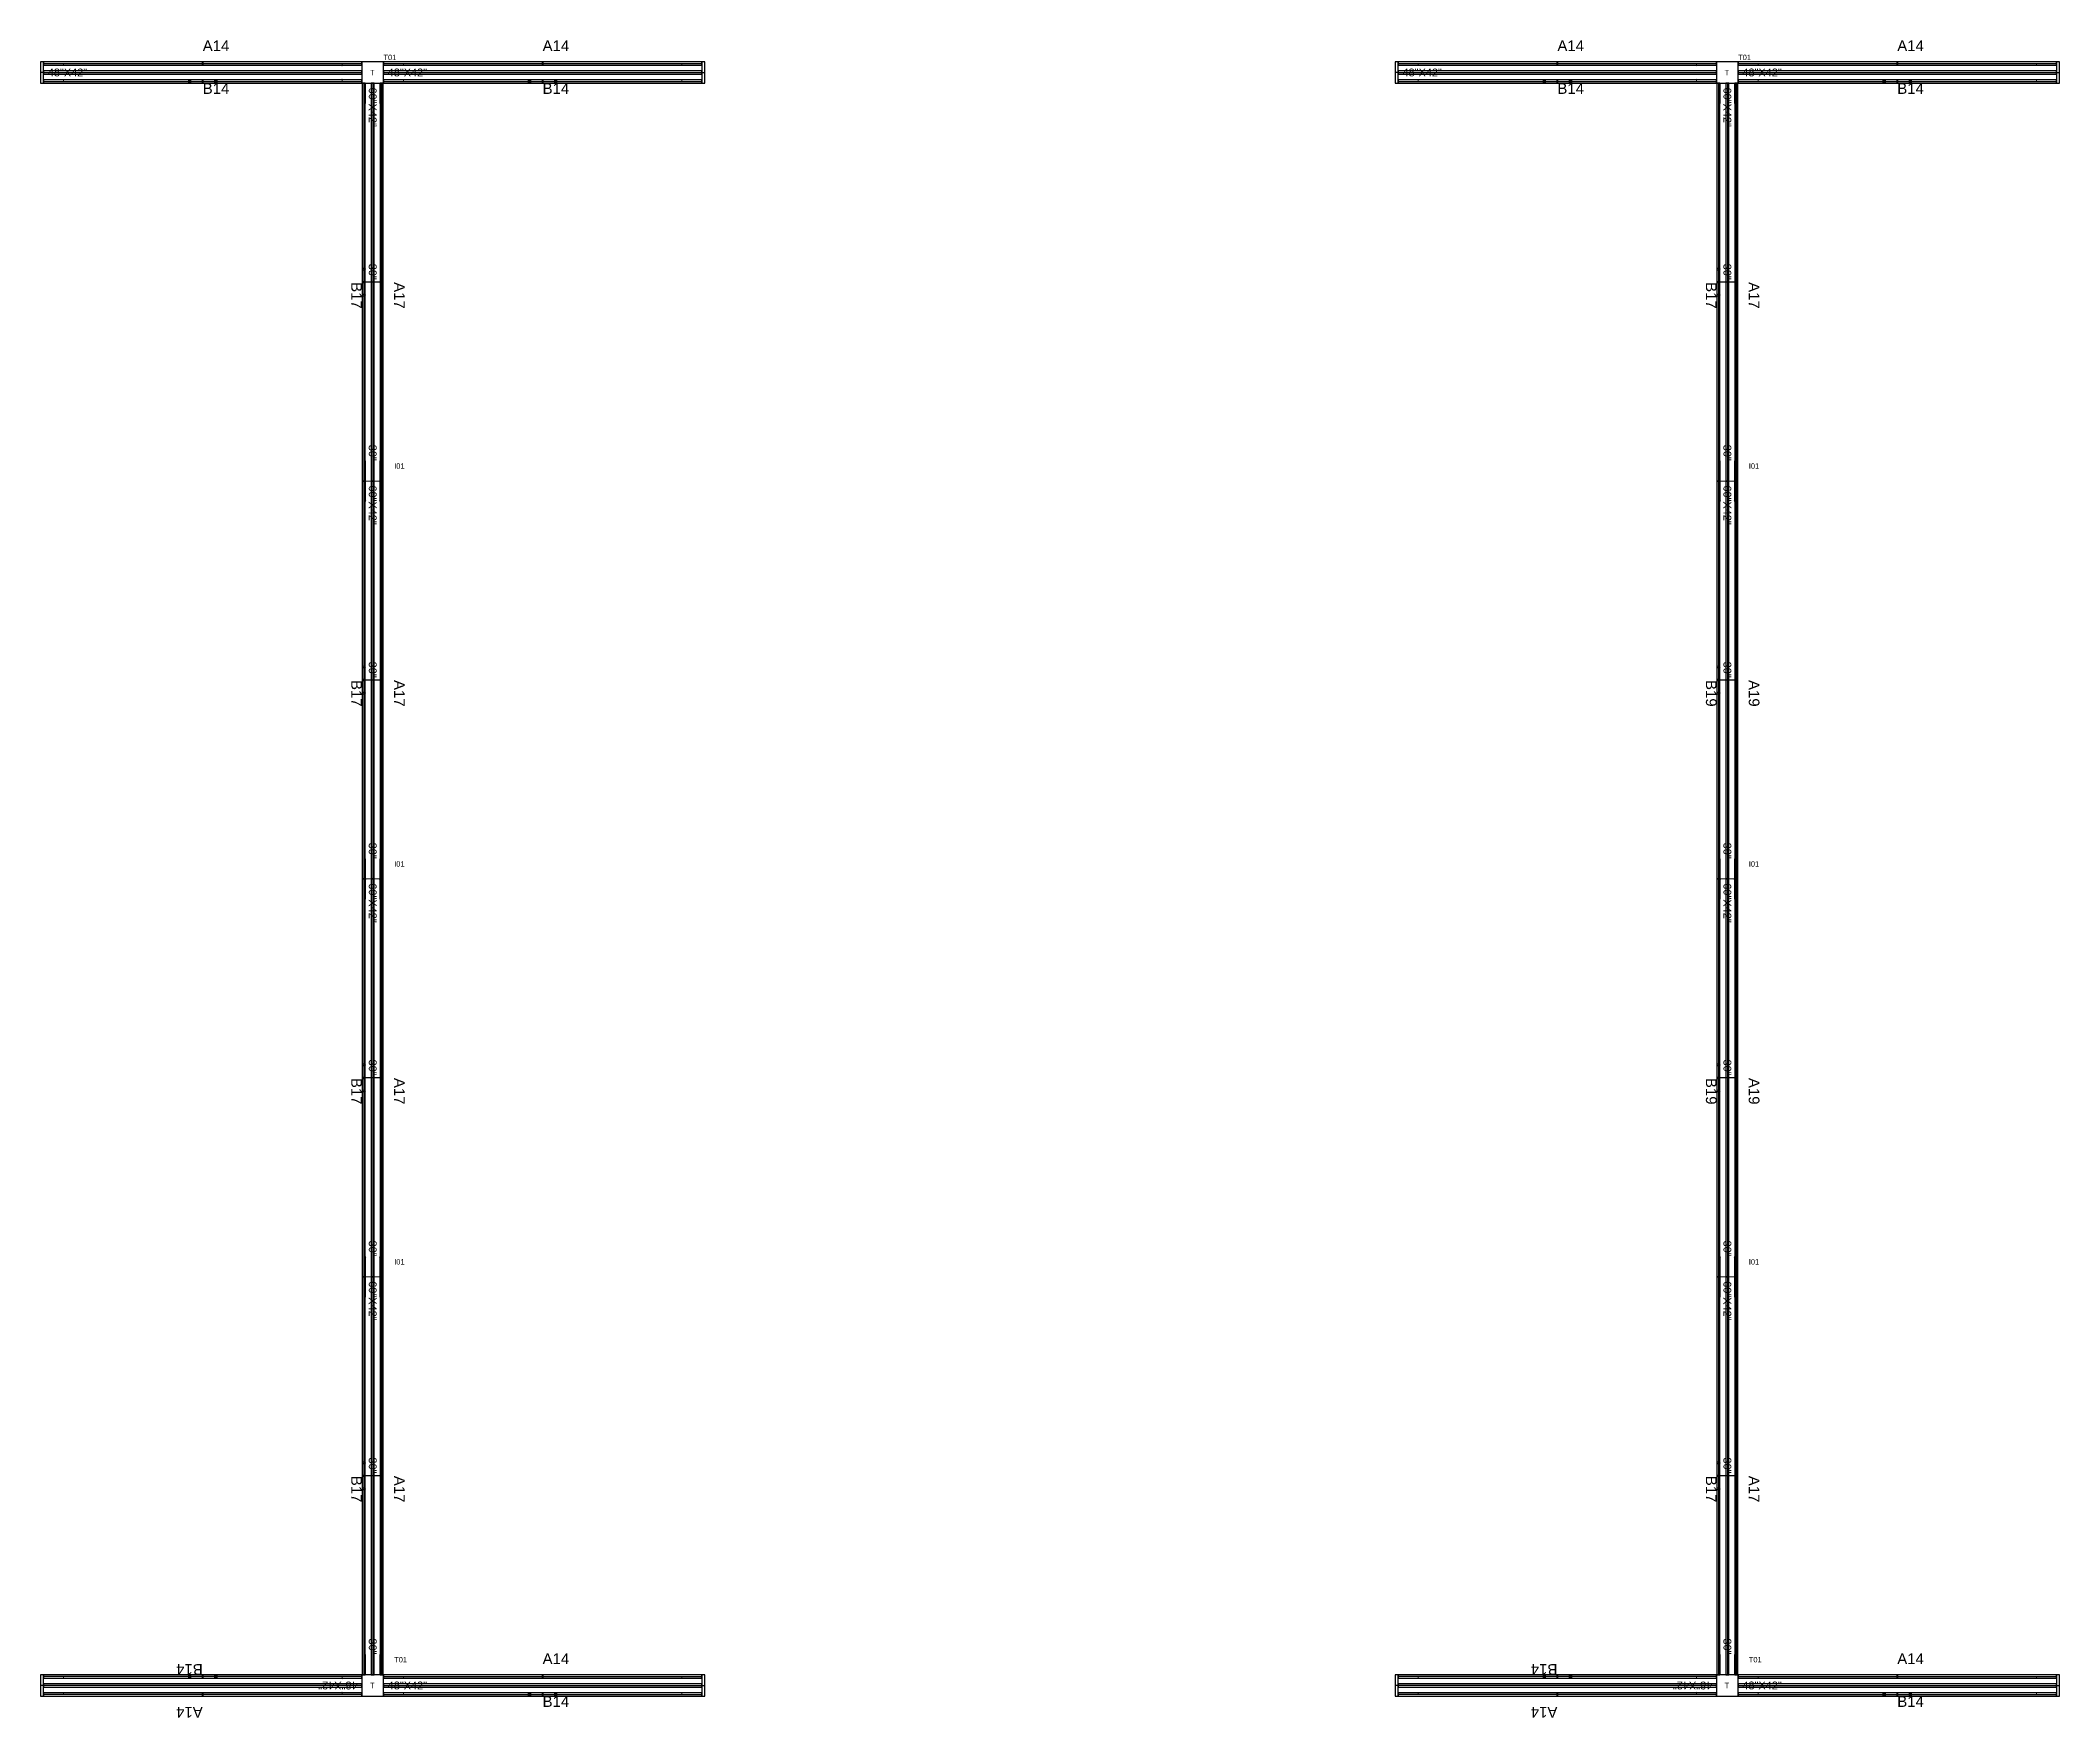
# Model space of a CAD drawing. Header units: millimetres. Extents: x 1390 to 1467.6, y 1790 to 1851.2.
# Drawn here: x 1394.66 to 1402.39, y 1818.21 to 1824.63 of the extents above; entities that cross this region are included whole.
import ezdxf

# ---------------------------------------------------------------- set-up
doc = ezdxf.new("R2010")
doc.units = ezdxf.units.MM
for name, color, linetype in [('DD2D', 7, 'Continuous'), ('DD2D_Geometry', 7, 'Continuous'), ('DDReportes', 7, 'Continuous'), ('Id Unión', 7, 'Continuous')]:
    doc.layers.add(name, color=color, linetype=linetype)
doc.styles.get("Standard").update_dxf_attribs({"font": 'arial.ttf'})

msp = doc.modelspace()

# ---------------------------------------------------------------- texts
at = {"layer": 'DD2D_Geometry'}
for p in [(1395.9178, 1824.4981), (1401.1074, 1824.4981), (1395.9178, 1818.3201), (1401.1074, 1818.3201)]:
    msp.add_text('T', height=0.0205, dxfattribs=at).set_placement(p)
at = {"layer": 'DDReportes'}
for s, p in [('A14', (1395.277, 1824.5904)), ('A14', (1396.579, 1824.5904)), ('A14', (1400.4667, 1824.5904)), ('A14', (1401.7687, 1824.5904)), ('B14', (1395.277, 1824.4264)), ('B14', (1396.579, 1824.4264)), ('B14', (1400.4667, 1824.4264)), ('B14', (1401.7687, 1824.4264)), ('A14', (1396.579, 1818.4124)), ('A14', (1401.7687, 1818.4124)), ('B14', (1396.579, 1818.2484)), ('B14', (1401.7687, 1818.2484))]:
    msp.add_text(s, height=0.041, dxfattribs=at).set_placement(p)
for s, rotation, p in [('B17', 270, (1395.846, 1823.7054)), ('A17', 270, (1396.01, 1823.7054)), ('B17', 270, (1401.0357, 1823.7054)), ('A17', 270, (1401.1997, 1823.7054)), ('B17', 270, (1395.846, 1822.1814)), ('A17', 270, (1396.01, 1822.1814)), ('B19', 270, (1401.0357, 1822.1814)), ('A19', 270, (1401.1997, 1822.1814)), ('B17', 270, (1395.846, 1820.6574)), ('A17', 270, (1396.01, 1820.6574)), ('B19', 270, (1401.0357, 1820.6574)), ('A19', 270, (1401.1997, 1820.6574)), ('B17', 270, (1395.846, 1819.1334)), ('A17', 270, (1396.01, 1819.1334)), ('B17', 270, (1401.0357, 1819.1334)), ('A17', 270, (1401.1997, 1819.1334)), ('B14', 180, (1395.277, 1818.4124)), ('B14', 180, (1400.4667, 1818.4124)), ('A14', 180, (1395.277, 1818.2484)), ('A14', 180, (1400.4667, 1818.2484))]:
    msp.add_text(s, height=0.041, rotation=rotation, dxfattribs=at).set_placement(p)
at = {"layer": 'Id Unión'}
for s, p in [('T01', (1395.9693, 1824.5559)), ('T01', (1401.159, 1824.5559)), ('I01', (1396.0103, 1822.9908)), ('I01', (1401.1999, 1822.9908)), ('I01', (1396.0103, 1821.4668)), ('I01', (1401.1999, 1821.4668)), ('I01', (1396.0103, 1819.9428)), ('I01', (1401.1999, 1819.9428)), ('T01', (1396.0103, 1818.4188)), ('T01', (1401.1999, 1818.4188))]:
    msp.add_text(s, height=0.0205, dxfattribs=at).set_placement(p)

# ---------------------------------------------------------------- blocks, each defined once
blk = doc.blocks.new('DD101048422D')
at = {"color": 1, "linetype": 'Continuous', "lineweight": 0}
for p, q in [((0, -0.0255), (0, 0.0255)), ((0.0017, 0.0275), (0.0218, 0.0275)), ((0.002, 0.0275), (0.0215, 0.0275)), ((0.0747, 0.0275), (0.0215, 0.0275)), ((0.0747, 0.0275), (0.075, 0.0275)), ((0.0765, 0.026), (0.0765, 0.0343)), ((1.1435, 0.0343), (0.0765, 0.0343)), ((1.1435, 0.0343), (1.1435, 0.026)), ((1.1453, 0.0275), (1.145, 0.0275)), ((1.1453, 0.0275), (1.1985, 0.0275)), ((1.2183, 0.0275), (1.1982, 0.0275)), ((1.218, 0.0275), (1.1985, 0.0275)), ((1.22, -0.0255), (1.22, 0.0255)), ((0.025, -0.0275), (0.002, -0.0275)), ((0.025, -0.0275), (0.0747, -0.0275)), ((0.0747, -0.0275), (0.075, -0.0275)), ((0.0765, -0.0343), (0.0765, -0.026)), ((1.1435, -0.0343), (0.0765, -0.0343)), ((1.1435, -0.026), (1.1435, -0.0343)), ((1.1453, -0.0275), (1.145, -0.0275)), ((1.195, -0.0275), (1.1453, -0.0275)), ((1.195, -0.0275), (1.218, -0.0275))]:
    blk.add_line(p, q, dxfattribs=at)
at = {"color": 1}
for p, q in [((0.6065, 0.0379), (0.6135, 0.0308)), ((0.6065, 0.0308), (0.6135, 0.0379)), ((0.6065, -0.0379), (0.6135, -0.0308)), ((0.6065, -0.0308), (0.6135, -0.0379))]:
    blk.add_line(p, q, dxfattribs=at)
for centre in [(0.56, -0.0343), (0.66, -0.0343)]:
    blk.add_circle(centre, 0.005, dxfattribs=at)
at = {"color": 1, "linetype": 'Continuous', "lineweight": 0}
for centre, radius, start, end in [((0.002, 0.0255), 0.00203, 90, 180), ((0.075, 0.026), 0.00151, 10.02098, 90), ((0.075, 0.026), 0.00151, 0, 10.02098), ((1.145, 0.026), 0.00151, 90, 169.97902), ((1.145, 0.026), 0.00151, 169.97902, 180), ((1.145, 0.026), 0.00151, 169.97902, 180), ((1.218, 0.0255), 0.00203, 0, 90), ((0.002, -0.0255), 0.00203, 180, 270), ((0.075, -0.026), 0.00151, 270, 349.97902), ((0.075, -0.026), 0.00151, 349.97902, 0), ((1.145, -0.026), 0.00151, 180, 190.02098), ((1.145, -0.026), 0.00151, 180, 190.02098), ((1.145, -0.026), 0.00151, 190.02098, 270), ((1.218, -0.0255), 0.00203, 270, 0)]:
    blk.add_arc(centre, radius, start, end, dxfattribs=at)
at = {"color": 1}
for p in [(0.61, 0.0343), (0.61, -0.0343)]:
    blk.add_point(p, dxfattribs=at)
blk.add_text('48"X42"', height=0.03).set_placement((0.0165, -0.0149))
blk = doc.blocks.new('SPACE_DD10104842')
blk.add_blockref('DD101048422D', (0, 0))
blk = doc.blocks.new('DD101060422D')
at = {"color": 1, "linetype": 'Continuous', "lineweight": 0}
for p, q in [((0, -0.0255), (0, 0.0255)), ((0.0017, 0.0275), (0.0218, 0.0275)), ((0.002, 0.0275), (0.0215, 0.0275)), ((0.0747, 0.0275), (0.0215, 0.0275)), ((0.0747, 0.0275), (0.075, 0.0275)), ((0.0765, 0.026), (0.0765, 0.0343)), ((1.4475, 0.0343), (0.0765, 0.0343)), ((1.4475, 0.0343), (1.4475, 0.026)), ((1.4493, 0.0275), (1.449, 0.0275)), ((1.4493, 0.0275), (1.5025, 0.0275)), ((1.5223, 0.0275), (1.5022, 0.0275)), ((1.522, 0.0275), (1.5025, 0.0275)), ((1.524, -0.0255), (1.524, 0.0255)), ((0.025, -0.0275), (0.002, -0.0275)), ((0.025, -0.0275), (0.0747, -0.0275)), ((0.0747, -0.0275), (0.075, -0.0275)), ((0.0765, -0.0343), (0.0765, -0.026)), ((1.4475, -0.0343), (0.0765, -0.0343)), ((1.4475, -0.026), (1.4475, -0.0343)), ((1.4493, -0.0275), (1.449, -0.0275)), ((1.499, -0.0275), (1.4493, -0.0275)), ((1.499, -0.0275), (1.522, -0.0275))]:
    blk.add_line(p, q, dxfattribs=at)
at = {"color": 1}
for p, q in [((0.7585, 0.0379), (0.7655, 0.0308)), ((0.7585, 0.0308), (0.7655, 0.0379)), ((0.762, 0.0343), (0.762, -0.0343)), ((0.7585, -0.0379), (0.7655, -0.0308)), ((0.7585, -0.0308), (0.7655, -0.0379))]:
    blk.add_line(p, q, dxfattribs=at)
for centre in [(0.712, -0.0343), (0.812, -0.0343)]:
    blk.add_circle(centre, 0.005, dxfattribs=at)
at = {"color": 1, "linetype": 'Continuous', "lineweight": 0}
for centre, radius, start, end in [((0.002, 0.0255), 0.00203, 90, 180), ((0.075, 0.026), 0.00151, 10.02098, 90), ((0.075, 0.026), 0.00151, 0, 10.02098), ((1.449, 0.026), 0.00151, 90, 169.97902), ((1.449, 0.026), 0.00151, 169.97902, 180), ((1.449, 0.026), 0.00151, 169.97902, 180), ((1.522, 0.0255), 0.00203, 0, 90), ((0.002, -0.0255), 0.00203, 180, 270), ((0.075, -0.026), 0.00151, 270, 349.97902), ((0.075, -0.026), 0.00151, 349.97902, 0), ((1.449, -0.026), 0.00151, 180, 190.02098), ((1.449, -0.026), 0.00151, 180, 190.02098), ((1.449, -0.026), 0.00151, 190.02098, 270), ((1.522, -0.0255), 0.00203, 270, 0)]:
    blk.add_arc(centre, radius, start, end, dxfattribs=at)
at = {"color": 1}
for p in [(0.762, 0.0343), (0.762, -0.0343)]:
    blk.add_point(p, dxfattribs=at)
for s, p in [('60"X42"', (0.0165, -0.0149)), ('30"', (0.6916, -0.0149)), ('30"', (1.3849, -0.0149))]:
    blk.add_text(s, height=0.03).set_placement(p)
blk = doc.blocks.new('SPACE_DD10106042')
blk.add_blockref('DD101060422D', (0, 0))
blk = doc.blocks.new('DD3021422D')
for p, q in [((0, 0.041), (0, -0.041)), ((0.012, 0.041), (0, 0.041)), ((0.012, -0.041), (0.012, 0.041)), ((0, -0.041), (0.012, -0.041))]:
    blk.add_line(p, q)
blk = doc.blocks.new('SPACE_DD302142')
blk.add_blockref('DD3021422D', (0, 0))

# ---------------------------------------------------------------- linework, layer by layer
at = {"layer": 'DD2D'}
for p, q in [((1394.667, 1824.5427), (1395.887, 1824.5427)), ((1395.969, 1824.5427), (1397.189, 1824.5427)), ((1399.8567, 1824.5427), (1401.0767, 1824.5427)), ((1401.1587, 1824.5427), (1402.3787, 1824.5427)), ((1394.667, 1824.5084), (1394.655, 1824.5084)), ((1394.667, 1824.5084), (1395.887, 1824.5084)), ((1394.667, 1824.5084), (1395.887, 1824.5084)), ((1394.667, 1824.4741), (1395.887, 1824.4741)), ((1395.887, 1824.5084), (1395.8871, 1824.5084)), ((1395.8937, 1824.4674), (1395.8937, 1822.9434)), ((1395.928, 1824.4674), (1395.928, 1822.9434)), ((1395.928, 1824.4674), (1395.928, 1822.9434)), ((1395.9623, 1824.4674), (1395.9623, 1822.9434)), ((1395.969, 1824.5084), (1397.189, 1824.5084)), ((1395.969, 1824.5084), (1397.189, 1824.5084)), ((1395.969, 1824.4741), (1397.189, 1824.4741)), ((1397.189, 1824.5084), (1397.201, 1824.5084)), ((1399.8567, 1824.5084), (1399.8447, 1824.5084)), ((1399.8567, 1824.5084), (1401.0767, 1824.5084)), ((1399.8567, 1824.5084), (1401.0767, 1824.5084)), ((1399.8567, 1824.4741), (1401.0767, 1824.4741)), ((1401.0767, 1824.5084), (1401.0768, 1824.5084)), ((1401.0834, 1824.4674), (1401.0834, 1822.9434)), ((1401.1177, 1824.4674), (1401.1177, 1822.9434)), ((1401.1177, 1824.4674), (1401.1177, 1822.9434)), ((1401.152, 1824.4674), (1401.152, 1822.9434)), ((1401.1587, 1824.5084), (1402.3787, 1824.5084)), ((1401.1587, 1824.5084), (1402.3787, 1824.5084)), ((1401.1587, 1824.4741), (1402.3787, 1824.4741)), ((1402.3787, 1824.5084), (1402.3907, 1824.5084)), ((1395.8937, 1822.9434), (1395.8937, 1821.4194)), ((1395.928, 1822.9434), (1395.928, 1822.9433)), ((1395.928, 1822.9434), (1395.928, 1821.4194)), ((1395.928, 1822.9434), (1395.928, 1821.4194)), ((1395.9623, 1822.9434), (1395.9623, 1821.4194)), ((1401.0834, 1822.9434), (1401.0834, 1821.4194)), ((1401.1177, 1822.9434), (1401.1177, 1822.9433)), ((1401.1177, 1822.9434), (1401.1177, 1821.4194)), ((1401.1177, 1822.9434), (1401.1177, 1821.4194)), ((1401.152, 1822.9434), (1401.152, 1821.4194)), ((1395.8937, 1821.4194), (1395.8937, 1819.8954)), ((1395.928, 1821.4194), (1395.928, 1821.4193)), ((1395.928, 1821.4194), (1395.928, 1819.8954)), ((1395.928, 1821.4194), (1395.928, 1819.8954)), ((1395.9623, 1821.4194), (1395.9623, 1819.8954)), ((1401.0834, 1821.4194), (1401.0834, 1819.8954)), ((1401.1177, 1821.4194), (1401.1177, 1821.4193)), ((1401.1177, 1821.4194), (1401.1177, 1819.8954)), ((1401.1177, 1821.4194), (1401.1177, 1819.8954)), ((1401.152, 1821.4194), (1401.152, 1819.8954)), ((1395.8937, 1819.8954), (1395.8937, 1818.3714)), ((1395.928, 1819.8954), (1395.928, 1819.8953)), ((1395.928, 1819.8954), (1395.928, 1818.3714)), ((1395.928, 1819.8954), (1395.928, 1818.3714)), ((1395.9623, 1819.8954), (1395.9623, 1818.3714)), ((1401.0834, 1819.8954), (1401.0834, 1818.3714)), ((1401.1177, 1819.8954), (1401.1177, 1819.8953)), ((1401.1177, 1819.8954), (1401.1177, 1818.3714)), ((1401.1177, 1819.8954), (1401.1177, 1818.3714)), ((1401.152, 1819.8954), (1401.152, 1818.3714)), ((1395.887, 1818.3647), (1394.667, 1818.3647)), ((1395.928, 1818.3714), (1395.928, 1818.3713)), ((1395.969, 1818.3647), (1397.189, 1818.3647)), ((1401.0767, 1818.3647), (1399.8567, 1818.3647)), ((1401.1177, 1818.3714), (1401.1177, 1818.3713)), ((1401.1587, 1818.3647), (1402.3787, 1818.3647)), ((1394.667, 1818.3304), (1394.655, 1818.3304)), ((1395.887, 1818.3304), (1394.667, 1818.3304)), ((1395.887, 1818.3304), (1394.667, 1818.3304)), ((1395.887, 1818.2961), (1394.667, 1818.2961)), ((1395.969, 1818.3304), (1397.189, 1818.3304)), ((1395.969, 1818.3304), (1397.189, 1818.3304)), ((1395.969, 1818.2961), (1397.189, 1818.2961)), ((1397.189, 1818.3304), (1397.201, 1818.3304)), ((1399.8567, 1818.3304), (1399.8447, 1818.3304)), ((1401.0767, 1818.3304), (1399.8567, 1818.3304)), ((1401.0767, 1818.3304), (1399.8567, 1818.3304)), ((1401.0767, 1818.2961), (1399.8567, 1818.2961)), ((1401.1587, 1818.3304), (1402.3787, 1818.3304)), ((1401.1587, 1818.3304), (1402.3787, 1818.3304)), ((1401.1587, 1818.2961), (1402.3787, 1818.2961)), ((1402.3787, 1818.3304), (1402.3907, 1818.3304))]:
    msp.add_line(p, q, dxfattribs=at)
at = {"layer": 'DD2D_Geometry'}
for points in [[(1394.667, 1824.5367), (1395.887, 1824.5367), (1395.887, 1824.5487), (1394.667, 1824.5487)], [(1395.887, 1824.4674), (1395.9691, 1824.4674), (1395.9691, 1824.5494), (1395.887, 1824.5494)], [(1395.969, 1824.5367), (1397.189, 1824.5367), (1397.189, 1824.5487), (1395.969, 1824.5487)], [(1399.8567, 1824.5367), (1401.0767, 1824.5367), (1401.0767, 1824.5487), (1399.8567, 1824.5487)], [(1401.0767, 1824.4674), (1401.1588, 1824.4674), (1401.1588, 1824.5494), (1401.0767, 1824.5494)], [(1401.1587, 1824.5367), (1402.3787, 1824.5367), (1402.3787, 1824.5487), (1401.1587, 1824.5487)], [(1394.667, 1824.5024), (1395.887, 1824.5024), (1395.887, 1824.5144), (1394.667, 1824.5144)], [(1394.667, 1824.4681), (1395.887, 1824.4681), (1395.887, 1824.4801), (1394.667, 1824.4801)], [(1395.8877, 1824.4674), (1395.8877, 1822.9434), (1395.8997, 1822.9434), (1395.8997, 1824.4674)], [(1395.922, 1824.4674), (1395.922, 1822.9434), (1395.934, 1822.9434), (1395.934, 1824.4674)], [(1395.9563, 1824.4674), (1395.9563, 1822.9434), (1395.9683, 1822.9434), (1395.9683, 1824.4674)], [(1395.969, 1824.5024), (1397.189, 1824.5024), (1397.189, 1824.5144), (1395.969, 1824.5144)], [(1395.969, 1824.4681), (1397.189, 1824.4681), (1397.189, 1824.4801), (1395.969, 1824.4801)], [(1399.8567, 1824.5024), (1401.0767, 1824.5024), (1401.0767, 1824.5144), (1399.8567, 1824.5144)], [(1399.8567, 1824.4681), (1401.0767, 1824.4681), (1401.0767, 1824.4801), (1399.8567, 1824.4801)], [(1401.0774, 1824.4674), (1401.0774, 1822.9434), (1401.0894, 1822.9434), (1401.0894, 1824.4674)], [(1401.1117, 1824.4674), (1401.1117, 1822.9434), (1401.1237, 1822.9434), (1401.1237, 1824.4674)], [(1401.146, 1824.4674), (1401.146, 1822.9434), (1401.158, 1822.9434), (1401.158, 1824.4674)], [(1401.1587, 1824.5024), (1402.3787, 1824.5024), (1402.3787, 1824.5144), (1401.1587, 1824.5144)], [(1401.1587, 1824.4681), (1402.3787, 1824.4681), (1402.3787, 1824.4801), (1401.1587, 1824.4801)], [(1395.8877, 1822.9434), (1395.8877, 1821.4194), (1395.8997, 1821.4194), (1395.8997, 1822.9434)], [(1395.922, 1822.9434), (1395.922, 1821.4194), (1395.934, 1821.4194), (1395.934, 1822.9434)], [(1395.928, 1822.9433), (1395.928, 1822.9433), (1395.928, 1822.9434), (1395.928, 1822.9434)], [(1395.9563, 1822.9434), (1395.9563, 1821.4194), (1395.9683, 1821.4194), (1395.9683, 1822.9434)], [(1401.0774, 1822.9434), (1401.0774, 1821.4194), (1401.0894, 1821.4194), (1401.0894, 1822.9434)], [(1401.1117, 1822.9434), (1401.1117, 1821.4194), (1401.1237, 1821.4194), (1401.1237, 1822.9434)], [(1401.1177, 1822.9433), (1401.1177, 1822.9433), (1401.1177, 1822.9434), (1401.1177, 1822.9434)], [(1401.146, 1822.9434), (1401.146, 1821.4194), (1401.158, 1821.4194), (1401.158, 1822.9434)], [(1395.8877, 1821.4194), (1395.8877, 1819.8954), (1395.8997, 1819.8954), (1395.8997, 1821.4194)], [(1395.922, 1821.4194), (1395.922, 1819.8954), (1395.934, 1819.8954), (1395.934, 1821.4194)], [(1395.928, 1821.4193), (1395.928, 1821.4193), (1395.928, 1821.4194), (1395.928, 1821.4194)], [(1395.9563, 1821.4194), (1395.9563, 1819.8954), (1395.9683, 1819.8954), (1395.9683, 1821.4194)], [(1401.0774, 1821.4194), (1401.0774, 1819.8954), (1401.0894, 1819.8954), (1401.0894, 1821.4194)], [(1401.1117, 1821.4194), (1401.1117, 1819.8954), (1401.1237, 1819.8954), (1401.1237, 1821.4194)], [(1401.1177, 1821.4193), (1401.1177, 1821.4193), (1401.1177, 1821.4194), (1401.1177, 1821.4194)], [(1401.146, 1821.4194), (1401.146, 1819.8954), (1401.158, 1819.8954), (1401.158, 1821.4194)], [(1395.8877, 1819.8954), (1395.8877, 1818.3714), (1395.8997, 1818.3714), (1395.8997, 1819.8954)], [(1395.922, 1819.8954), (1395.922, 1818.3714), (1395.934, 1818.3714), (1395.934, 1819.8954)], [(1395.928, 1819.8953), (1395.928, 1819.8953), (1395.928, 1819.8954), (1395.928, 1819.8954)], [(1395.9563, 1819.8954), (1395.9563, 1818.3714), (1395.9683, 1818.3714), (1395.9683, 1819.8954)], [(1401.0774, 1819.8954), (1401.0774, 1818.3714), (1401.0894, 1818.3714), (1401.0894, 1819.8954)], [(1401.1117, 1819.8954), (1401.1117, 1818.3714), (1401.1237, 1818.3714), (1401.1237, 1819.8954)], [(1401.1177, 1819.8953), (1401.1177, 1819.8953), (1401.1177, 1819.8954), (1401.1177, 1819.8954)], [(1401.146, 1819.8954), (1401.146, 1818.3714), (1401.158, 1818.3714), (1401.158, 1819.8954)], [(1395.887, 1818.3707), (1394.667, 1818.3707), (1394.667, 1818.3587), (1395.887, 1818.3587)], [(1395.887, 1818.3714), (1395.887, 1818.2893), (1395.969, 1818.2893), (1395.969, 1818.3714)], [(1395.969, 1818.3587), (1397.189, 1818.3587), (1397.189, 1818.3707), (1395.969, 1818.3707)], [(1401.0767, 1818.3707), (1399.8567, 1818.3707), (1399.8567, 1818.3587), (1401.0767, 1818.3587)], [(1401.0767, 1818.3714), (1401.0767, 1818.2893), (1401.1587, 1818.2893), (1401.1587, 1818.3714)], [(1401.1587, 1818.3587), (1402.3787, 1818.3587), (1402.3787, 1818.3707), (1401.1587, 1818.3707)], [(1395.887, 1818.3364), (1394.667, 1818.3364), (1394.667, 1818.3244), (1395.887, 1818.3244)], [(1395.887, 1818.3021), (1394.667, 1818.3021), (1394.667, 1818.2901), (1395.887, 1818.2901)], [(1395.969, 1818.3244), (1397.189, 1818.3244), (1397.189, 1818.3364), (1395.969, 1818.3364)], [(1395.969, 1818.2901), (1397.189, 1818.2901), (1397.189, 1818.3021), (1395.969, 1818.3021)], [(1401.0767, 1818.3364), (1399.8567, 1818.3364), (1399.8567, 1818.3244), (1401.0767, 1818.3244)], [(1401.0767, 1818.3021), (1399.8567, 1818.3021), (1399.8567, 1818.2901), (1401.0767, 1818.2901)], [(1401.1587, 1818.3244), (1402.3787, 1818.3244), (1402.3787, 1818.3364), (1401.1587, 1818.3364)], [(1401.1587, 1818.2901), (1402.3787, 1818.2901), (1402.3787, 1818.3021), (1401.1587, 1818.3021)]]:
    msp.add_lwpolyline(points, close=True, dxfattribs=at)

# ---------------------------------------------------------------- block references
for name, p, rotation in [('SPACE_DD302142', (1394.667, 1824.5084), 180), ('SPACE_DD302142', (1399.8567, 1824.5084), 180), ('SPACE_DD10106042', (1395.928, 1824.4674), 270), ('SPACE_DD10106042', (1401.1177, 1824.4674), 270), ('SPACE_DD10106042', (1395.928, 1822.9434), 270), ('SPACE_DD10106042', (1401.1177, 1822.9434), 270), ('SPACE_DD10106042', (1395.928, 1821.4194), 270), ('SPACE_DD10106042', (1401.1177, 1821.4194), 270), ('SPACE_DD10106042', (1395.928, 1819.8954), 270), ('SPACE_DD10106042', (1401.1177, 1819.8954), 270), ('SPACE_DD302142', (1394.667, 1818.3304), 180), ('SPACE_DD10104842', (1395.887, 1818.3304), 180), ('SPACE_DD302142', (1399.8567, 1818.3304), 180), ('SPACE_DD10104842', (1401.0767, 1818.3304), 180)]:
    msp.add_blockref(name, p, dxfattribs=dict(at, rotation=rotation))
for name, p in [('SPACE_DD10104842', (1394.667, 1824.5084)), ('SPACE_DD10104842', (1395.969, 1824.5084)), ('SPACE_DD302142', (1397.189, 1824.5084)), ('SPACE_DD10104842', (1399.8567, 1824.5084)), ('SPACE_DD10104842', (1401.1587, 1824.5084)), ('SPACE_DD302142', (1402.3787, 1824.5084)), ('SPACE_DD10104842', (1395.969, 1818.3304)), ('SPACE_DD302142', (1397.189, 1818.3304)), ('SPACE_DD10104842', (1401.1587, 1818.3304)), ('SPACE_DD302142', (1402.3787, 1818.3304))]:
    msp.add_blockref(name, p, dxfattribs=at)

msp.set_redraw_order([(e.dxf.handle, doc.entitydb.next_handle()) for e in msp.query("TEXT MTEXT ATTDEF DIMENSION ARC_DIMENSION")])  # texts and dimensions are drawn at this point

doc.saveas('drawing.dxf')
